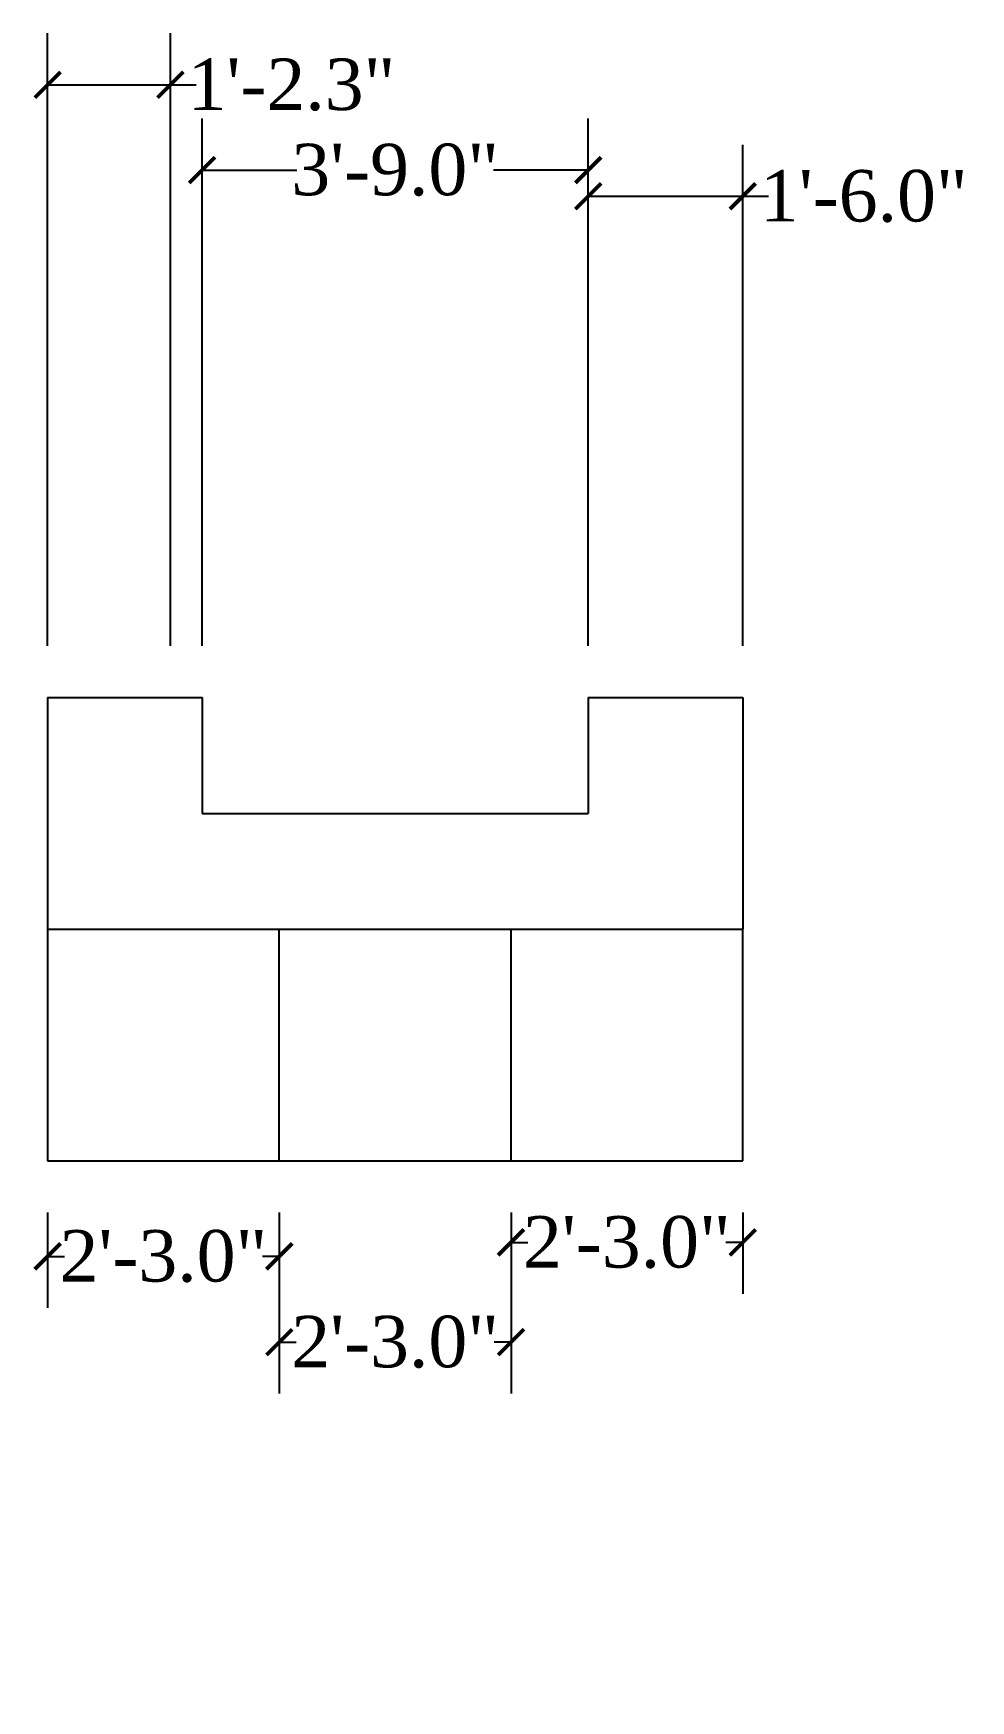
# Model space of a CAD drawing. Header units: inches. Extents: x -4654 to 94, y -24046 to 87.
# Drawn here: x -4654.2 to -4545, y -24045.8 to -23851.6 of the extents above; entities that cross this region are included whole.
import ezdxf

# ---------------------------------------------------------------- set-up
doc = ezdxf.new("R2010")
doc.units = ezdxf.units.IN
doc.header["$MEASUREMENT"] = 0
doc.styles.get("Standard").update_dxf_attribs({"font": 'times.ttf', "height": 6})
doc.dimstyles.get("Standard").update_dxf_attribs({"dimtxt": 6, "dimasz": 3, "dimexe": 6, "dimexo": 6, "dimgap": 0.09, "dimtad": 0, "dimtih": 1, "dimtoh": 1, "dimdec": 1, "dimzin": 0, "dimdsep": 46, "dimlunit": 3, "dimtxsty": 'Standard', "dimblk": 'ARCHTICK', "dimcen": 0.09, "dimadec": 0, "dimazin": 0, "dimtfac": 1, "dimtdec": 1, "dimtofl": 0, "dimtmove": 0, "dimatfit": 3, "dimldrblk": 'ARCHTICK', "dimfxl": 1, "dimtolj": 1, "dimtzin": 0, "dimarcsym": 0})

msp = doc.modelspace()

# ---------------------------------------------------------------- texts
at = {"extrusion": (1, -1.22465e-16, 0), "attachment_point": 1, "text_direction": (0, 1, 0)}
for s, insert, char_height, width in [('Id is - 22-49172-3 and id will be 72', (-4652.51, -24046.06, 85.91), 4, 98.0452), ('Exp - 4.5', (-4652.51, -24042.82, 102.05), 6, 52.1657)]:
    msp.add_mtext(s, dxfattribs=dict(at, insert=insert, char_height=char_height, width=width))

# ---------------------------------------------------------------- blocks, each defined once
blk = doc.blocks.new('_ArchTick')
at = {"color": 0, "linetype": 'ByBlock', "const_width": 0.15}
blk.add_lwpolyline([(-0.5, -0.5), (0.5, 0.5)], dxfattribs=at)
blk = doc.blocks.new('*D38')
at = {"color": 0, "lineweight": -2}
for p, q in [((-4634.51, -23922.95), (-4634.51, -23861.49)), ((-4589.51, -23922.95), (-4589.51, -23861.49)), ((-4634.51, -23867.49), (-4623.46, -23867.49)), ((-4589.51, -23867.49), (-4600.56, -23867.49))]:
    blk.add_line(p, q, dxfattribs=at)
at = {"layer": 'Defpoints', "color": 0}
for p in [(-4589.51, -23867.49), (-4634.51, -23928.95, 54), (-4589.51, -23928.95, 54)]:
    blk.add_point(p, dxfattribs=at)
at = {"color": 0, "lineweight": -2, "xscale": 3, "yscale": 3, "zscale": 3, "rotation": 180}
blk.add_blockref('_ArchTick', (-4634.51, -23867.49), dxfattribs=at)
at = {"color": 0, "lineweight": -2, "xscale": 3, "yscale": 3, "zscale": 3}
blk.add_blockref('_ArchTick', (-4589.51, -23867.49), dxfattribs=at)
at = {"color": 0, "insert": (-4612.01, -23867.49), "char_height": 6, "attachment_point": 5}
blk.add_mtext('\\A1;3\'-9.0"', dxfattribs=at)
blk = doc.blocks.new('*D39')
at = {"color": 0, "lineweight": -2}
for p, q in [((-4589.51, -23922.95), (-4589.51, -23864.55)), ((-4571.51, -23922.95), (-4571.51, -23864.55)), ((-4589.51, -23870.55), (-4571.51, -23870.55)), ((-4571.51, -23870.55), (-4568.51, -23870.55))]:
    blk.add_line(p, q, dxfattribs=at)
at = {"layer": 'Defpoints', "color": 0}
for p in [(-4571.51, -23870.55), (-4589.51, -23928.95, 54), (-4571.51, -23928.95, 54)]:
    blk.add_point(p, dxfattribs=at)
at = {"color": 0, "lineweight": -2, "xscale": 3, "yscale": 3, "zscale": 3, "rotation": 180}
blk.add_blockref('_ArchTick', (-4589.51, -23870.55), dxfattribs=at)
at = {"color": 0, "lineweight": -2, "xscale": 3, "yscale": 3, "zscale": 3}
blk.add_blockref('_ArchTick', (-4571.51, -23870.55), dxfattribs=at)
at = {"color": 0, "insert": (-4557.4, -23870.55), "char_height": 6, "attachment_point": 5}
blk.add_mtext('\\A1;1\'-6.0"', dxfattribs=at)
blk = doc.blocks.new('*D40')
at = {"color": 0, "lineweight": -2}
for p, q in [((-4652.51, -23922.95), (-4652.51, -23851.56)), ((-4638.2, -23922.95), (-4638.2, -23851.56)), ((-4652.51, -23857.56), (-4638.2, -23857.56)), ((-4638.2, -23857.56), (-4635.2, -23857.56))]:
    blk.add_line(p, q, dxfattribs=at)
at = {"layer": 'Defpoints', "color": 0}
for p in [(-4638.2, -23857.56), (-4652.51, -23928.95, 54), (-4638.2, -23928.95, 54)]:
    blk.add_point(p, dxfattribs=at)
at = {"color": 0, "lineweight": -2, "xscale": 3, "yscale": 3, "zscale": 3, "rotation": 180}
blk.add_blockref('_ArchTick', (-4652.51, -23857.56), dxfattribs=at)
at = {"color": 0, "lineweight": -2, "xscale": 3, "yscale": 3, "zscale": 3}
blk.add_blockref('_ArchTick', (-4638.2, -23857.56), dxfattribs=at)
at = {"color": 0, "insert": (-4624.09, -23857.56), "char_height": 6, "attachment_point": 5}
blk.add_mtext('\\A1;1\'-2.3"', dxfattribs=at)
blk = doc.blocks.new('*D41')
at = {"color": 0, "lineweight": -2}
for p, q in [((-4652.51, -23988.95), (-4652.51, -24000.07)), ((-4625.51, -23988.95), (-4625.51, -24000.07)), ((-4652.51, -23994.07), (-4650.55, -23994.07)), ((-4625.51, -23994.07), (-4627.48, -23994.07))]:
    blk.add_line(p, q, dxfattribs=at)
at = {"layer": 'Defpoints', "color": 0}
for p in [(-4652.51, -23982.95), (-4625.51, -23982.95), (-4625.51, -23994.07)]:
    blk.add_point(p, dxfattribs=at)
at = {"color": 0, "lineweight": -2, "xscale": 3, "yscale": 3, "zscale": 3, "rotation": 180}
blk.add_blockref('_ArchTick', (-4652.51, -23994.07), dxfattribs=at)
at = {"color": 0, "lineweight": -2, "xscale": 3, "yscale": 3, "zscale": 3}
blk.add_blockref('_ArchTick', (-4625.51, -23994.07), dxfattribs=at)
at = {"color": 0, "insert": (-4639.01, -23994.07), "char_height": 6, "attachment_point": 5}
blk.add_mtext('\\A1;2\'-3.0"', dxfattribs=at)
blk = doc.blocks.new('*D42')
at = {"color": 0, "lineweight": -2}
for p, q in [((-4625.51, -23988.95), (-4625.51, -24010.06)), ((-4598.51, -23988.95), (-4598.51, -24010.06)), ((-4625.51, -24004.06), (-4623.55, -24004.06)), ((-4598.51, -24004.06), (-4600.48, -24004.06))]:
    blk.add_line(p, q, dxfattribs=at)
at = {"layer": 'Defpoints', "color": 0}
for p in [(-4625.51, -23982.95), (-4598.51, -23982.95), (-4598.51, -24004.06)]:
    blk.add_point(p, dxfattribs=at)
at = {"color": 0, "lineweight": -2, "xscale": 3, "yscale": 3, "zscale": 3, "rotation": 180}
blk.add_blockref('_ArchTick', (-4625.51, -24004.06), dxfattribs=at)
at = {"color": 0, "lineweight": -2, "xscale": 3, "yscale": 3, "zscale": 3}
blk.add_blockref('_ArchTick', (-4598.51, -24004.06), dxfattribs=at)
at = {"color": 0, "insert": (-4612.01, -24004.06), "char_height": 6, "attachment_point": 5}
blk.add_mtext('\\A1;2\'-3.0"', dxfattribs=at)
blk = doc.blocks.new('*D43')
at = {"color": 0, "lineweight": -2}
for p, q in [((-4598.51, -23988.95), (-4598.51, -23998.44)), ((-4571.51, -23988.95), (-4571.51, -23998.44)), ((-4598.51, -23992.44), (-4596.55, -23992.44)), ((-4571.51, -23992.44), (-4573.48, -23992.44))]:
    blk.add_line(p, q, dxfattribs=at)
at = {"layer": 'Defpoints', "color": 0}
for p in [(-4598.51, -23982.95), (-4571.51, -23982.95), (-4571.51, -23992.44)]:
    blk.add_point(p, dxfattribs=at)
at = {"color": 0, "lineweight": -2, "xscale": 3, "yscale": 3, "zscale": 3, "rotation": 180}
blk.add_blockref('_ArchTick', (-4598.51, -23992.44), dxfattribs=at)
at = {"color": 0, "lineweight": -2, "xscale": 3, "yscale": 3, "zscale": 3}
blk.add_blockref('_ArchTick', (-4571.51, -23992.44), dxfattribs=at)
at = {"color": 0, "insert": (-4585.01, -23992.44), "char_height": 6, "attachment_point": 5}
blk.add_mtext('\\A1;2\'-3.0"', dxfattribs=at)

# ---------------------------------------------------------------- dimensions: what is measured, and where the dimension line sits
for p1, p2, distance, picture, middle in [((-4652.51, -23928.95, 54), (-4638.2, -23928.95, 54), 71.38, '*D40', (-4624.09, -23857.56)), ((-4634.51, -23928.95, 54), (-4589.51, -23928.95, 54), 61.46, '*D38', (-4612.01, -23867.49)), ((-4589.51, -23928.95, 54), (-4571.51, -23928.95, 54), 58.4, '*D39', (-4557.4, -23870.55)), ((-4652.51, -23982.95), (-4625.51, -23982.95), -11.13, '*D41', (-4639.01, -23994.07)), ((-4625.51, -23982.95), (-4598.51, -23982.95), -21.12, '*D42', (-4612.01, -24004.06)), ((-4598.51, -23982.95), (-4571.51, -23982.95), -9.5, '*D43', (-4585.01, -23992.44))]:
    dim = msp.add_aligned_dim(p1=p1, p2=p2, distance=distance, dimstyle='Standard')
    dim.commit()
    dim.dimension.update_dxf_attribs({"geometry": picture, "text_midpoint": middle})

# ---------------------------------------------------------------- linework, layer by layer
for p, q in [((-4652.51, -23928.95), (-4634.51, -23928.95)), ((-4652.51, -23928.95), (-4652.51, -23955.95)), ((-4634.51, -23928.95), (-4634.51, -23942.45)), ((-4589.51, -23928.95), (-4571.51, -23928.95)), ((-4589.51, -23928.95), (-4589.51, -23942.45)), ((-4571.51, -23928.95), (-4571.51, -23955.95)), ((-4634.51, -23942.45), (-4589.51, -23942.45)), ((-4652.51, -23955.95), (-4625.51, -23955.95)), ((-4652.51, -23955.95), (-4652.51, -23982.95)), ((-4625.51, -23955.95), (-4598.51, -23955.95)), ((-4625.51, -23982.95), (-4625.51, -23955.95)), ((-4598.51, -23955.95), (-4571.51, -23955.95)), ((-4598.51, -23982.95), (-4598.51, -23955.95)), ((-4571.51, -23982.95), (-4571.51, -23955.95)), ((-4652.51, -23982.95), (-4625.51, -23982.95)), ((-4625.51, -23982.95), (-4598.51, -23982.95)), ((-4598.51, -23982.95), (-4571.51, -23982.95))]:
    msp.add_line(p, q)

msp.set_redraw_order([(e.dxf.handle, doc.entitydb.next_handle()) for e in msp.query("TEXT MTEXT ATTDEF DIMENSION ARC_DIMENSION")])  # texts and dimensions are drawn at this point

doc.saveas('drawing.dxf')
